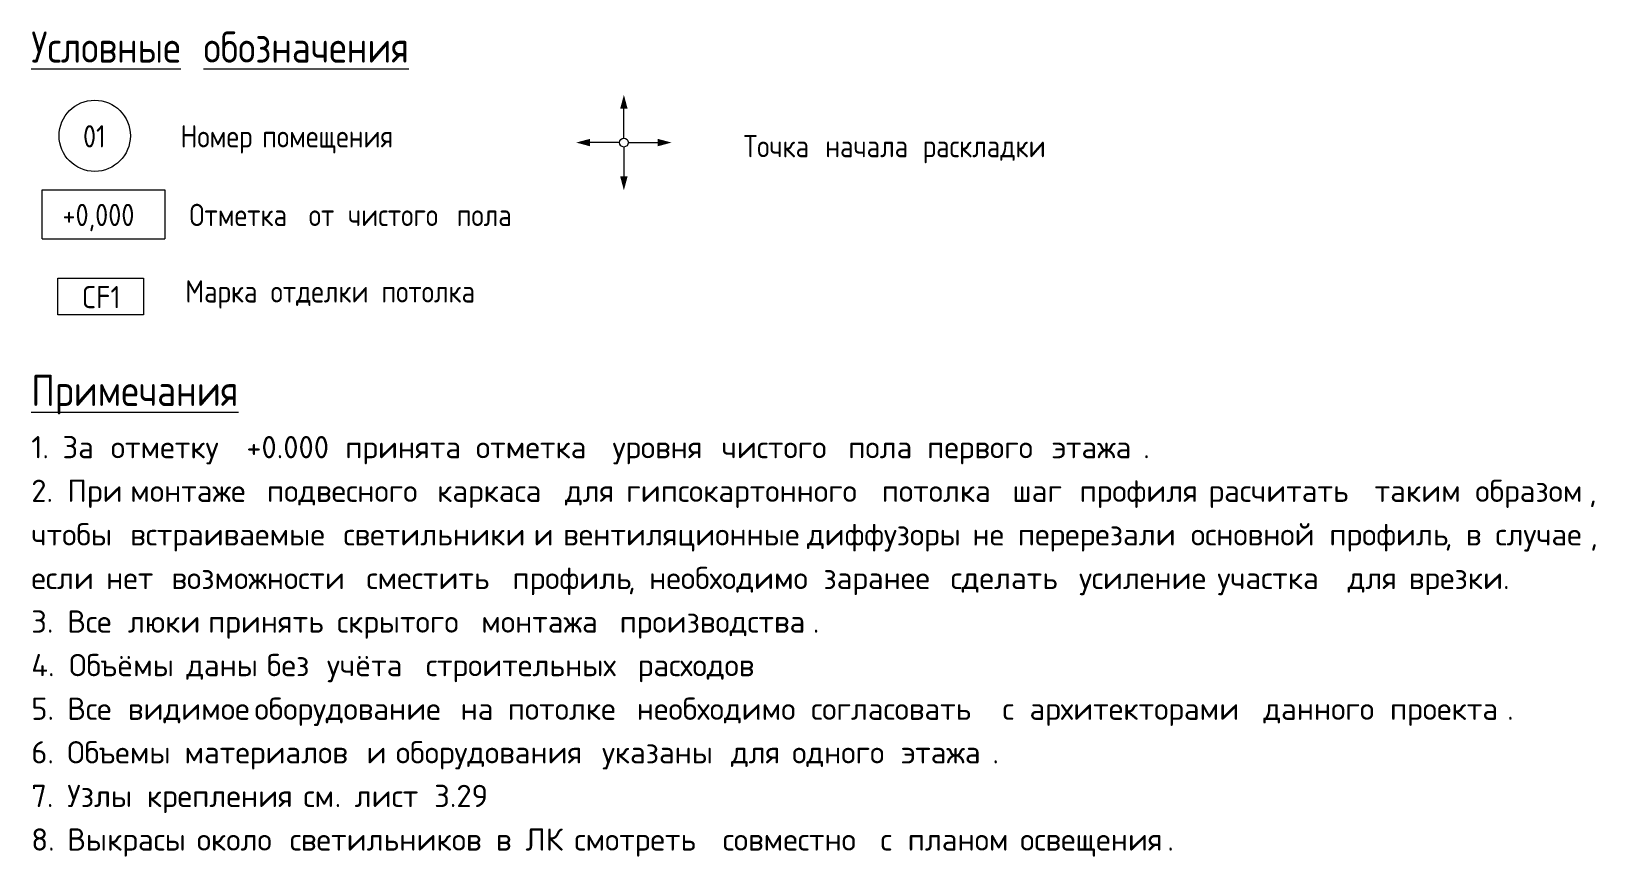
# Model space of a CAD drawing. Header units: millimetres. Extents: x 35378 to 237579, y -8553 to 29000.
# Drawn here: x 235426.1 to 235601.8, y 2923.4 to 3016 of the extents above; entities that cross this region are included whole.
import ezdxf

# ---------------------------------------------------------------- set-up
doc = ezdxf.new("R2010")
doc.units = ezdxf.units.MM
doc.layers.add('A-DETL', color=7, linetype='Continuous', lineweight=9)
doc.layers.add('G-ANNO-TEXT', color=7, linetype='Continuous', lineweight=9)
doc.layers.add('A-DETL-GENF-1', color=1, linetype='Continuous', lineweight=9, true_color=0xff0000)
doc.styles.add('GOST Common_4', font='GOST_Common.ttf', dxfattribs={"width": 0.9, "height": 3.5})
doc.styles.add('GOST Common_5', font='GOST_Common.ttf', dxfattribs={"width": 0.9, "height": 2.5})
doc.styles.add('ISOCPEUR_2', font='isocpeur.ttf', dxfattribs={"width": 0.9, "height": 2.5})
doc.styles.add('ISOCPEUR_3', font='isocpeur.ttf', dxfattribs={"height": 2.5})

msp = doc.modelspace()

# ---------------------------------------------------------------- texts
at = {"layer": 'G-ANNO-TEXT', "attachment_point": 1}
for s, insert, char_height, width, style in [('\\LУсловные', (235426.1, 3016.02), 3.5, 22.1506, 'GOST Common_4'), ('\\L\\fGOST Common|b0|i0|c204|p34|;\\W.9;\\L ', (235444.38, 3016.02), 3.5, 1.2987, 'GOST Common_4'), ('\\Lобозначения', (235445.45, 3016.02), 3.5, 30.1595, 'GOST Common_4'), ('01', (235431.91, 3005.5), 2.5, 3.319, 'GOST Common_5'), ('Номер', (235442.86, 3005.5), 2.5, 10.1734, 'GOST Common_5'), ('\\fGOST Common|b0|i0|c204|p34|;\\W.9; ', (235451.25, 3005.5), 2.5, 0.938, 'GOST Common_5'), ('помещения', (235452.03, 3005.5), 2.5, 18.543, 'GOST Common_5'), ('Точка', (235506.11, 3004.4), 2.5, 10.1734, 'GOST Common_5'), ('\\fGOST Common|b0|i0|c204|p34|;\\W.9; ', (235514.5, 3004.4), 2.5, 0.938, 'GOST Common_5'), ('начала', (235515.28, 3004.4), 2.5, 12.338, 'GOST Common_5'), ('\\fGOST Common|b0|i0|c204|p34|;\\W.9; ', (235525.46, 3004.4), 2.5, 0.938, 'GOST Common_5'), ('раскладки', (235526.23, 3004.4), 2.5, 17.6772, 'GOST Common_5'), ('+0,000', (235429.61, 2996.67), 2.5, 10.6785, 'GOST Common_5'), ('Отметка', (235443.87, 2996.67), 2.5, 15.2962, 'GOST Common_5'), ('\\fGOST Common|b0|i0|c204|p34|;\\W.9; ', (235456.49, 2996.67), 2.5, 0.938, 'GOST Common_5'), ('от', (235457.27, 2996.67), 2.5, 4.4013, 'GOST Common_5'), ('\\fGOST Common|b0|i0|c204|p34|;\\W.9; ', (235460.9, 2996.67), 2.5, 0.938, 'GOST Common_5'), ('чистого', (235461.67, 2996.67), 2.5, 13.8532, 'GOST Common_5'), ('\\fGOST Common|b0|i0|c204|p34|;\\W.9; ', (235473.1, 2996.67), 2.5, 0.938, 'GOST Common_5'), ('пола', (235473.88, 2996.67), 2.5, 8.0089, 'GOST Common_5'), ('\\fGOST Common|b0|i0|c204|p34|;\\W.9; ', (235480.49, 2996.67), 2.5, 0.938, 'GOST Common_5'), ('CF1', (235431.77, 2987.45), 2.5, 5.2671, 'ISOCPEUR_2'), ('Марка', (235443.4, 2988.09), 2.5, 10.6785, 'GOST Common_5'), ('\\fGOST Common|b0|i0|c204|p34|;\\W.9; ', (235452.21, 2988.09), 2.5, 0.938, 'GOST Common_5'), ('отделки', (235452.98, 2988.09), 2.5, 14.1418, 'GOST Common_5'), ('\\fGOST Common|b0|i0|c204|p34|;\\W.9; ', (235464.65, 2988.09), 2.5, 0.938, 'GOST Common_5'), ('потолка', (235465.42, 2988.09), 2.5, 14.3582, 'GOST Common_5'), ('\\LПримечания', (235426.1, 2977.47), 3.5, 28.4278, 'GOST Common_4'), ('1. ', (235426.1, 2970.6), 2.5, 4.2489, 'ISOCPEUR_3'), ('За', (235429.61, 2970.6), 2.5, 4.73, 'ISOCPEUR_3'), ('\\fISOCPEUR|b0|i0|c204|p34|; ', (235433.51, 2970.6), 2.5, 1.8439, 'ISOCPEUR_3'), ('отметку', (235435.03, 2970.6), 2.5, 16.5148, 'ISOCPEUR_3'), (' +0.000 ', (235448.66, 2970.6), 2.5, 15.3924, 'ISOCPEUR_3'), ('принята', (235461.36, 2970.6), 2.5, 15.9536, 'ISOCPEUR_3'), ('\\fISOCPEUR|b0|i0|c204|p34|; ', (235474.52, 2970.6), 2.5, 1.8439, 'ISOCPEUR_3'), ('отметка', (235476.04, 2970.6), 2.5, 16.7553, 'ISOCPEUR_3'), ('\\fISOCPEUR|b0|i0|c204|p34|; ', (235489.87, 2970.6), 2.5, 1.8439, 'ISOCPEUR_3'), ('уровня', (235491.39, 2970.6), 2.5, 12.9873, 'ISOCPEUR_3'), ('\\fISOCPEUR|b0|i0|c204|p34|; ', (235502.1, 2970.6), 2.5, 1.8439, 'ISOCPEUR_3'), ('чистого', (235503.62, 2970.6), 2.5, 15.3924, 'ISOCPEUR_3'), ('\\fISOCPEUR|b0|i0|c204|p34|; ', (235516.32, 2970.6), 2.5, 1.8439, 'ISOCPEUR_3'), ('пола', (235517.85, 2970.6), 2.5, 8.8987, 'ISOCPEUR_3'), ('\\fISOCPEUR|b0|i0|c204|p34|; ', (235525.19, 2970.6), 2.5, 1.8439, 'ISOCPEUR_3'), ('первого', (235526.71, 2970.6), 2.5, 15.1519, 'ISOCPEUR_3'), ('\\fISOCPEUR|b0|i0|c204|p34|; ', (235539.21, 2970.6), 2.5, 1.8439, 'ISOCPEUR_3'), ('этажа', (235540.73, 2970.6), 2.5, 12.4262, 'ISOCPEUR_3'), ('\\fISOCPEUR|b0|i0|c204|p34|;.', (235550.99, 2970.6), 2.5, 0.8819, 'ISOCPEUR_3'), ('2. ', (235426.1, 2965.7), 2.5, 4.8903, 'ISOCPEUR_3'), ('При', (235430.14, 2965.7), 2.5, 6.7342, 'ISOCPEUR_3'), ('\\fISOCPEUR|b0|i0|c204|p34|; ', (235435.69, 2965.7), 2.5, 1.8439, 'ISOCPEUR_3'), ('монтаже', (235437.21, 2965.7), 2.5, 16.7553, 'ISOCPEUR_3'), ('\\fISOCPEUR|b0|i0|c204|p34|; ', (235451.04, 2965.7), 2.5, 1.8439, 'ISOCPEUR_3'), ('подвесного', (235452.56, 2965.7), 2.5, 21.3249, 'ISOCPEUR_3'), ('\\fISOCPEUR|b0|i0|c204|p34|; ', (235470.16, 2965.7), 2.5, 1.8439, 'ISOCPEUR_3'), ('каркаса', (235471.68, 2965.7), 2.5, 15.5527, 'ISOCPEUR_3'), ('\\fISOCPEUR|b0|i0|c204|p34|; ', (235484.51, 2965.7), 2.5, 1.8439, 'ISOCPEUR_3'), ('для', (235486.03, 2965.7), 2.5, 6.4937, 'ISOCPEUR_3'), ('\\fISOCPEUR|b0|i0|c204|p34|; ', (235491.39, 2965.7), 2.5, 1.8439, 'ISOCPEUR_3'), ('гипсокартонного', (235492.91, 2965.7), 2.5, 32.9494, 'ISOCPEUR_3'), ('\\fISOCPEUR|b0|i0|c204|p34|; ', (235520.1, 2965.7), 2.5, 1.8439, 'ISOCPEUR_3'), ('потолка', (235521.62, 2965.7), 2.5, 15.9536, 'ISOCPEUR_3'), ('\\fISOCPEUR|b0|i0|c204|p34|; ', (235534.78, 2965.7), 2.5, 1.8439, 'ISOCPEUR_3'), ('шаг', (235536.3, 2965.7), 2.5, 7.2954, 'ISOCPEUR_3'), ('\\fISOCPEUR|b0|i0|c204|p34|; ', (235542.32, 2965.7), 2.5, 1.8439, 'ISOCPEUR_3'), ('профиля', (235543.84, 2965.7), 2.5, 15.7131, 'ISOCPEUR_3'), ('\\fISOCPEUR|b0|i0|c204|p34|; ', (235556.81, 2965.7), 2.5, 1.8439, 'ISOCPEUR_3'), ('расчитать', (235558.33, 2965.7), 2.5, 20.7637, 'ISOCPEUR_3'), ('\\fISOCPEUR|b0|i0|c204|p34|; ', (235575.46, 2965.7), 2.5, 1.8439, 'ISOCPEUR_3'), ('таким', (235576.98, 2965.7), 2.5, 11.865, 'ISOCPEUR_3'), ('\\fISOCPEUR|b0|i0|c204|p34|; ', (235586.77, 2965.7), 2.5, 1.8439, 'ISOCPEUR_3'), ('образом', (235588.29, 2965.7), 2.5, 15.4726, 'ISOCPEUR_3'), (',  ', (235601.06, 2965.7), 2.5, 4.73, 'ISOCPEUR_3'), ('чтобы', (235426.1, 2960.81), 2.5, 11.6245, 'ISOCPEUR_3'), ('\\fISOCPEUR|b0|i0|c204|p34|; ', (235435.69, 2960.81), 2.5, 1.8439, 'ISOCPEUR_3'), ('\\fISOCPEUR|b0|i0|c204|p34|; ', (235459.64, 2960.81), 2.5, 1.8439, 'ISOCPEUR_3'), ('\\fISOCPEUR|b0|i0|c204|p34|; ', (235481, 2960.81), 2.5, 1.8439, 'ISOCPEUR_3'), ('\\fISOCPEUR|b0|i0|c204|p34|; ', (235484.31, 2960.81), 2.5, 1.8439, 'ISOCPEUR_3'), ('\\fISOCPEUR|b0|i0|c204|p34|; ', (235511.69, 2960.81), 2.5, 1.8439, 'ISOCPEUR_3'), ('диффузоры', (235513.22, 2960.81), 2.5, 20.6835, 'ISOCPEUR_3'), ('\\fISOCPEUR|b0|i0|c204|p34|; ', (235530.28, 2960.81), 2.5, 1.8439, 'ISOCPEUR_3'), ('\\fISOCPEUR|b0|i0|c204|p34|; ', (235535.37, 2960.81), 2.5, 1.8439, 'ISOCPEUR_3'), ('\\fISOCPEUR|b0|i0|c204|p34|; ', (235554.82, 2960.81), 2.5, 1.8439, 'ISOCPEUR_3'), ('основной', (235556.34, 2960.81), 2.5, 16.9958, 'ISOCPEUR_3'), ('\\fISOCPEUR|b0|i0|c204|p34|; ', (235570.37, 2960.81), 2.5, 1.8439, 'ISOCPEUR_3'), ('профиль', (235571.89, 2960.81), 2.5, 15.7131, 'ISOCPEUR_3'), ('\\fISOCPEUR|b0|i0|c204|p34|; ', (235589.02, 2960.81), 2.5, 1.8439, 'ISOCPEUR_3'), ('встраиваемые', (235437.21, 2960.81), 2.5, 27.1772, 'ISOCPEUR_3'), ('светильники', (235461.16, 2960.81), 2.5, 24.0506, 'ISOCPEUR_3'), ('\\fISOCPEUR|b0|i0|c204|p34|;и', (235482.52, 2960.81), 2.5, 2.1646, 'ISOCPEUR_3'), ('вентиляционные', (235485.83, 2960.81), 2.5, 31.346, 'ISOCPEUR_3'), ('не', (235531.8, 2960.81), 2.5, 4.3291, 'ISOCPEUR_3'), ('перерезали', (235536.9, 2960.81), 2.5, 21.7257, 'ISOCPEUR_3'), ('\\fISOCPEUR|b0|i0|c204|p34|;в', (235587.23, 2960.81), 2.5, 2.1646, 'ISOCPEUR_3'), ('случае', (235590.54, 2960.81), 2.5, 12.9072, 'ISOCPEUR_3'), (', ', (235584.85, 2960.81), 2.5, 2.8861, 'ISOCPEUR_3'), (', ', (235601.19, 2960.81), 2.5, 2.8861, 'ISOCPEUR_3'), ('\\fISOCPEUR|b0|i0|c204|p34|; ', (235432.98, 2955.91), 2.5, 1.8439, 'ISOCPEUR_3'), ('\\fISOCPEUR|b0|i0|c204|p34|; ', (235440.32, 2955.91), 2.5, 1.8439, 'ISOCPEUR_3'), ('возможности', (235441.84, 2955.91), 2.5, 24.692, 'ISOCPEUR_3'), ('\\fISOCPEUR|b0|i0|c204|p34|; ', (235462.22, 2955.91), 2.5, 1.8439, 'ISOCPEUR_3'), ('\\fISOCPEUR|b0|i0|c204|p34|; ', (235478.62, 2955.91), 2.5, 1.8439, 'ISOCPEUR_3'), ('профиль', (235480.14, 2955.91), 2.5, 15.7131, 'ISOCPEUR_3'), ('необходимо', (235495.49, 2955.91), 2.5, 21.8861, 'ISOCPEUR_3'), ('\\fISOCPEUR|b0|i0|c204|p34|; ', (235513.55, 2955.91), 2.5, 1.8439, 'ISOCPEUR_3'), ('заранее', (235515.07, 2955.91), 2.5, 15.4726, 'ISOCPEUR_3'), ('\\fISOCPEUR|b0|i0|c204|p34|; ', (235527.83, 2955.91), 2.5, 1.8439, 'ISOCPEUR_3'), ('\\fISOCPEUR|b0|i0|c204|p34|; ', (235542.25, 2955.91), 2.5, 1.8439, 'ISOCPEUR_3'), ('\\fISOCPEUR|b0|i0|c204|p34|; ', (235557.8, 2955.91), 2.5, 1.8439, 'ISOCPEUR_3'), ('\\fISOCPEUR|b0|i0|c204|p34|; ', (235572.42, 2955.91), 2.5, 1.8439, 'ISOCPEUR_3'), ('\\fISOCPEUR|b0|i0|c204|p34|; ', (235579.3, 2955.91), 2.5, 1.8439, 'ISOCPEUR_3'), ('врезки', (235580.82, 2955.91), 2.5, 12.827, 'ISOCPEUR_3'), ('если', (235426.1, 2955.91), 2.5, 8.3376, 'ISOCPEUR_3'), ('нет', (235434.5, 2955.91), 2.5, 7.0549, 'ISOCPEUR_3'), ('сместить', (235463.74, 2955.91), 2.5, 18.038, 'ISOCPEUR_3'), ('сделать', (235529.36, 2955.91), 2.5, 15.6329, 'ISOCPEUR_3'), ('усиление', (235543.78, 2955.91), 2.5, 16.9958, 'ISOCPEUR_3'), ('участка', (235559.32, 2955.91), 2.5, 15.8734, 'ISOCPEUR_3'), ('для', (235573.94, 2955.91), 2.5, 6.4937, 'ISOCPEUR_3'), ('\\fISOCPEUR|b0|i0|c204|p34|;.', (235591.4, 2955.91), 2.5, 0.8819, 'ISOCPEUR_3'), (', ', (235493.11, 2955.91), 2.5, 2.8861, 'ISOCPEUR_3'), ('3. ', (235426.1, 2951.02), 2.5, 4.8903, 'ISOCPEUR_3'), ('Все', (235430.14, 2951.02), 2.5, 6.4135, 'ISOCPEUR_3'), ('\\fISOCPEUR|b0|i0|c204|p34|; ', (235435.43, 2951.02), 2.5, 1.8439, 'ISOCPEUR_3'), ('люки', (235436.95, 2951.02), 2.5, 9.0591, 'ISOCPEUR_3'), ('\\fISOCPEUR|b0|i0|c204|p34|; ', (235444.42, 2951.02), 2.5, 1.8439, 'ISOCPEUR_3'), ('принять', (235445.95, 2951.02), 2.5, 15.7131, 'ISOCPEUR_3'), ('\\fISOCPEUR|b0|i0|c204|p34|; ', (235458.91, 2951.02), 2.5, 1.8439, 'ISOCPEUR_3'), ('скрытого', (235460.43, 2951.02), 2.5, 17.7975, 'ISOCPEUR_3'), ('\\fISOCPEUR|b0|i0|c204|p34|; ', (235475.12, 2951.02), 2.5, 1.8439, 'ISOCPEUR_3'), ('монтажа', (235476.64, 2951.02), 2.5, 16.9958, 'ISOCPEUR_3'), ('\\fISOCPEUR|b0|i0|c204|p34|; ', (235490.66, 2951.02), 2.5, 1.8439, 'ISOCPEUR_3'), ('производства', (235492.18, 2951.02), 2.5, 26.2954, 'ISOCPEUR_3'), ('\\fISOCPEUR|b0|i0|c204|p34|;.', (235513.88, 2951.02), 2.5, 0.8819, 'ISOCPEUR_3'), ('4. ', (235426.1, 2946.13), 2.5, 5.1308, 'ISOCPEUR_3'), ('Объёмы', (235430.34, 2946.13), 2.5, 14.1097, 'ISOCPEUR_3'), ('\\fISOCPEUR|b0|i0|c204|p34|; ', (235441.98, 2946.13), 2.5, 1.8439, 'ISOCPEUR_3'), ('даны', (235443.5, 2946.13), 2.5, 9.1392, 'ISOCPEUR_3'), ('\\fISOCPEUR|b0|i0|c204|p34|; ', (235451.04, 2946.13), 2.5, 1.8439, 'ISOCPEUR_3'), ('без', (235452.56, 2946.13), 2.5, 6.3333, 'ISOCPEUR_3'), ('\\fISOCPEUR|b0|i0|c204|p34|; ', (235457.79, 2946.13), 2.5, 1.8439, 'ISOCPEUR_3'), ('учёта', (235459.31, 2946.13), 2.5, 11.6245, 'ISOCPEUR_3'), ('\\fISOCPEUR|b0|i0|c204|p34|; ', (235468.9, 2946.13), 2.5, 1.8439, 'ISOCPEUR_3'), ('строительных', (235470.42, 2946.13), 2.5, 27.0169, 'ISOCPEUR_3'), ('\\fISOCPEUR|b0|i0|c204|p34|; ', (235492.71, 2946.13), 2.5, 1.8439, 'ISOCPEUR_3'), ('расходов', (235494.23, 2946.13), 2.5, 17.2363, 'ISOCPEUR_3'), ('5. ', (235426.1, 2941.23), 2.5, 4.8903, 'ISOCPEUR_3'), ('Все', (235430.14, 2941.23), 2.5, 6.4135, 'ISOCPEUR_3'), ('\\fISOCPEUR|b0|i0|c204|p34|; ', (235435.43, 2941.23), 2.5, 1.8439, 'ISOCPEUR_3'), ('видимое', (235436.95, 2941.23), 2.5, 15.3924, 'ISOCPEUR_3'), ('\\fISOCPEUR|b0|i0|c204|p34|; ', (235449.65, 2941.23), 2.5, 1.8439, 'ISOCPEUR_3'), ('оборудование', (235451.17, 2941.23), 2.5, 26.2152, 'ISOCPEUR_3'), ('\\fISOCPEUR|b0|i0|c204|p34|; ', (235472.8, 2941.23), 2.5, 1.8439, 'ISOCPEUR_3'), ('на', (235474.32, 2941.23), 2.5, 4.5696, 'ISOCPEUR_3'), ('\\fISOCPEUR|b0|i0|c204|p34|; ', (235478.09, 2941.23), 2.5, 1.8439, 'ISOCPEUR_3'), ('потолке', (235479.61, 2941.23), 2.5, 15.7131, 'ISOCPEUR_3'), ('\\fISOCPEUR|b0|i0|c204|p34|; ', (235492.58, 2941.23), 2.5, 1.8439, 'ISOCPEUR_3'), ('необходимо', (235494.1, 2941.23), 2.5, 21.8861, 'ISOCPEUR_3'), ('\\fISOCPEUR|b0|i0|c204|p34|; ', (235512.16, 2941.23), 2.5, 1.8439, 'ISOCPEUR_3'), ('согласовать', (235513.68, 2941.23), 2.5, 24.211, 'ISOCPEUR_3'), ('\\fISOCPEUR|b0|i0|c204|p34|; ', (235533.66, 2941.23), 2.5, 1.8439, 'ISOCPEUR_3'), ('\\fISOCPEUR|b0|i0|c204|p34|;с', (235535.18, 2941.23), 2.5, 1.8439, 'ISOCPEUR_3'), ('\\fISOCPEUR|b0|i0|c204|p34|; ', (235536.7, 2941.23), 2.5, 1.8439, 'ISOCPEUR_3'), ('архитекторами', (235538.22, 2941.23), 2.5, 29.9831, 'ISOCPEUR_3'), ('\\fISOCPEUR|b0|i0|c204|p34|; ', (235562.96, 2941.23), 2.5, 1.8439, 'ISOCPEUR_3'), ('данного', (235564.48, 2941.23), 2.5, 15.3924, 'ISOCPEUR_3'), ('\\fISOCPEUR|b0|i0|c204|p34|; ', (235577.18, 2941.23), 2.5, 1.8439, 'ISOCPEUR_3'), ('проекта', (235578.7, 2941.23), 2.5, 15.9536, 'ISOCPEUR_3'), ('\\fISOCPEUR|b0|i0|c204|p34|;.', (235591.86, 2941.23), 2.5, 0.8819, 'ISOCPEUR_3'), ('6. ', (235426.1, 2936.34), 2.5, 4.8903, 'ISOCPEUR_3'), ('Объемы', (235430.14, 2936.34), 2.5, 14.1097, 'ISOCPEUR_3'), ('\\fISOCPEUR|b0|i0|c204|p34|; ', (235441.78, 2936.34), 2.5, 1.8439, 'ISOCPEUR_3'), ('\\fISOCPEUR|b0|i0|c204|p34|; ', (235462.22, 2936.34), 2.5, 1.8439, 'ISOCPEUR_3'), ('\\fISOCPEUR|b0|i0|c204|p34|; ', (235465.52, 2936.34), 2.5, 1.8439, 'ISOCPEUR_3'), ('оборудования', (235467.05, 2936.34), 2.5, 26.2152, 'ISOCPEUR_3'), ('\\fISOCPEUR|b0|i0|c204|p34|; ', (235488.68, 2936.34), 2.5, 1.8439, 'ISOCPEUR_3'), ('\\fISOCPEUR|b0|i0|c204|p34|; ', (235503.16, 2936.34), 2.5, 1.8439, 'ISOCPEUR_3'), ('\\fISOCPEUR|b0|i0|c204|p34|; ', (235510.04, 2936.34), 2.5, 1.8439, 'ISOCPEUR_3'), ('\\fISOCPEUR|b0|i0|c204|p34|; ', (235522.28, 2936.34), 2.5, 1.8439, 'ISOCPEUR_3'), ('материалов', (235443.3, 2936.34), 2.5, 22.9283, 'ISOCPEUR_3'), ('\\fISOCPEUR|b0|i0|c204|p34|;и', (235463.74, 2936.34), 2.5, 2.1646, 'ISOCPEUR_3'), ('указаны', (235490.2, 2936.34), 2.5, 15.7131, 'ISOCPEUR_3'), ('для', (235504.68, 2936.34), 2.5, 6.4937, 'ISOCPEUR_3'), ('одного', (235511.56, 2936.34), 2.5, 12.9873, 'ISOCPEUR_3'), ('этажа', (235523.8, 2936.34), 2.5, 12.4262, 'ISOCPEUR_3'), ('\\fISOCPEUR|b0|i0|c204|p34|;.', (235534.05, 2936.34), 2.5, 0.8819, 'ISOCPEUR_3'), ('7. ', (235426.1, 2931.44), 2.5, 4.8903, 'ISOCPEUR_3'), ('Узлы', (235430.14, 2931.44), 2.5, 8.9789, 'ISOCPEUR_3'), ('\\fISOCPEUR|b0|i0|c204|p34|; ', (235437.55, 2931.44), 2.5, 1.8439, 'ISOCPEUR_3'), ('\\fISOCPEUR|b0|i0|c204|p34|; ', (235455.14, 2931.44), 2.5, 1.8439, 'ISOCPEUR_3'), (' 3.29', (235469.76, 2931.44), 2.5, 9.2194, 'ISOCPEUR_3'), ('крепления', (235439.07, 2931.44), 2.5, 19.481, 'ISOCPEUR_3'), ('см', (235456.66, 2931.44), 2.5, 4.2489, 'ISOCPEUR_3'), ('. ', (235460.17, 2931.44), 2.5, 2.7257, 'ISOCPEUR_3'), ('лист', (235462.42, 2931.44), 2.5, 8.8987, 'ISOCPEUR_3'), ('8. ', (235426.1, 2926.55), 2.5, 4.8903, 'ISOCPEUR_3'), ('Выкрасы', (235430.14, 2926.55), 2.5, 15.7932, 'ISOCPEUR_3'), ('\\fISOCPEUR|b0|i0|c204|p34|; ', (235443.17, 2926.55), 2.5, 1.8439, 'ISOCPEUR_3'), ('около', (235444.69, 2926.55), 2.5, 10.8228, 'ISOCPEUR_3'), ('\\fISOCPEUR|b0|i0|c204|p34|; ', (235453.62, 2926.55), 2.5, 1.8439, 'ISOCPEUR_3'), ('светильников', (235455.14, 2926.55), 2.5, 26.2152, 'ISOCPEUR_3'), ('\\fISOCPEUR|b0|i0|c204|p34|; ', (235476.77, 2926.55), 2.5, 1.8439, 'ISOCPEUR_3'), ('\\fISOCPEUR|b0|i0|c204|p34|;в', (235478.29, 2926.55), 2.5, 2.1646, 'ISOCPEUR_3'), ('\\fISOCPEUR|b0|i0|c204|p34|; ', (235480.08, 2926.55), 2.5, 1.8439, 'ISOCPEUR_3'), ('ЛК', (235481.6, 2926.55), 2.5, 4.8101, 'ISOCPEUR_3'), ('\\fISOCPEUR|b0|i0|c204|p34|; ', (235485.57, 2926.55), 2.5, 1.8439, 'ISOCPEUR_3'), ('смотреть', (235487.09, 2926.55), 2.5, 18.3586, 'ISOCPEUR_3'), ('\\fISOCPEUR|b0|i0|c204|p34|; ', (235502.24, 2926.55), 2.5, 1.8439, 'ISOCPEUR_3'), ('совместно', (235503.76, 2926.55), 2.5, 19.6413, 'ISOCPEUR_3'), ('\\fISOCPEUR|b0|i0|c204|p34|; ', (235519.96, 2926.55), 2.5, 1.8439, 'ISOCPEUR_3'), ('\\fISOCPEUR|b0|i0|c204|p34|;с', (235521.48, 2926.55), 2.5, 1.8439, 'ISOCPEUR_3'), ('\\fISOCPEUR|b0|i0|c204|p34|; ', (235523.01, 2926.55), 2.5, 1.8439, 'ISOCPEUR_3'), ('планом', (235524.53, 2926.55), 2.5, 13.4684, 'ISOCPEUR_3'), ('\\fISOCPEUR|b0|i0|c204|p34|; ', (235535.64, 2926.55), 2.5, 1.8439, 'ISOCPEUR_3'), ('освещения', (235537.16, 2926.55), 2.5, 20.0422, 'ISOCPEUR_3'), ('\\fISOCPEUR|b0|i0|c204|p34|;.', (235553.7, 2926.55), 2.5, 0.8819, 'ISOCPEUR_3')]:
    msp.add_mtext(s, dxfattribs=dict(at, insert=insert, char_height=char_height, width=width, style=style))

# ---------------------------------------------------------------- hatches: boundary and pattern name
at = {"layer": 'A-DETL-GENF-1'}
for points in [[(235492.24, 3007.34), (235493.08, 3007.34), (235492.66, 3008.91)], [(235488.87, 3003.13), (235488.87, 3003.97), (235487.3, 3003.55)], [(235496.45, 3003.13), (235498.01, 3003.55), (235496.45, 3003.97)], [(235492.66, 2998.19), (235493.08, 2999.76), (235492.24, 2999.76)]]:
    msp.add_hatch(color=256, dxfattribs=at).paths.add_polyline_path(points)

# ---------------------------------------------------------------- linework, layer by layer
at = {"layer": 'A-DETL'}
for p, q in [((235492.66, 3004.05), (235492.66, 3007.34)), ((235492.16, 3003.55), (235488.87, 3003.55)), ((235492.66, 3003.05), (235492.66, 2999.76)), ((235493.16, 3003.55), (235496.45, 3003.55)), ((235427.31, 2998.25), (235441.1, 2998.25)), ((235427.31, 2992.75), (235427.31, 2998.25)), ((235441.1, 2998.25), (235441.1, 2992.75)), ((235427.31, 2992.75), (235441.1, 2992.75)), ((235429.07, 2988.32), (235438.7, 2988.32)), ((235429.07, 2984.19), (235429.07, 2988.32)), ((235438.7, 2988.32), (235438.7, 2984.19)), ((235438.7, 2984.19), (235429.07, 2984.19))]:
    msp.add_line(p, q, dxfattribs=at)
for centre, radius in [((235433.23, 3004.31), 4), ((235492.66, 3003.55), 0.5)]:
    msp.add_circle(centre, radius, dxfattribs=at)

msp.set_redraw_order([(e.dxf.handle, doc.entitydb.next_handle()) for e in msp.query("TEXT MTEXT ATTDEF DIMENSION ARC_DIMENSION")])  # texts and dimensions are drawn at this point

doc.saveas('drawing.dxf')
